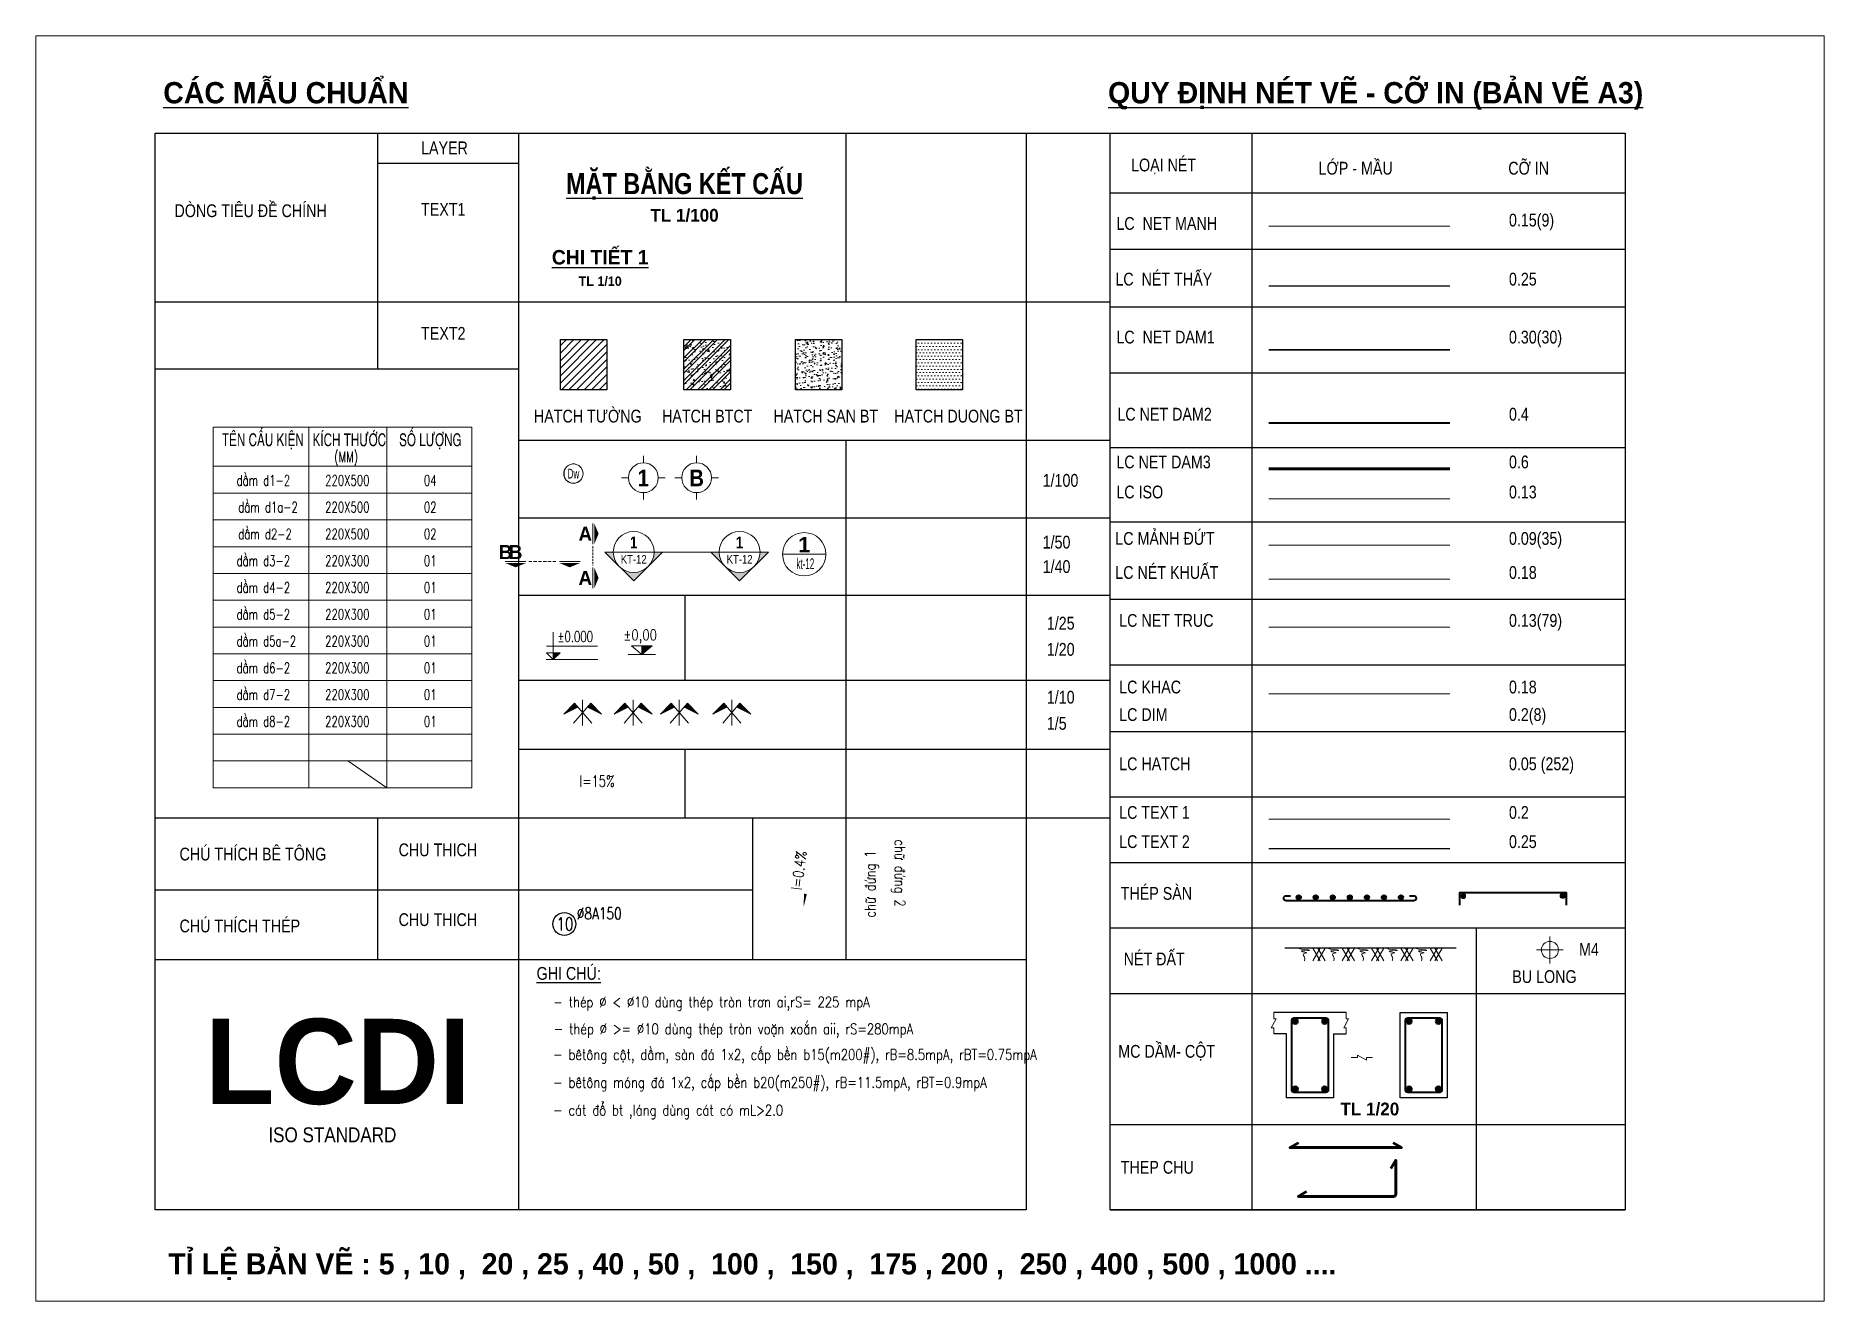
# Model space of a CAD drawing. Header units: inches. Extents: x -614 to 1013, y -2511 to 787.
# Drawn here: x 137.6 to 473.6, y 549 to 786.6 of the extents above; entities that cross this region are included whole.
import ezdxf
from ezdxf.enums import TextEntityAlignment as Align

# ---------------------------------------------------------------- set-up
doc = ezdxf.new("R2010")
doc.units = ezdxf.units.IN
doc.header["$MEASUREMENT"] = 0
doc.set_wipeout_variables(frame=1)
for name, pattern in [('CENTERX2', [4, 2.5, -0.5, 0.5, -0.5]), ('DASHDOT', [1, 0.5, -0.25, 0, -0.25]), ('HIDDEN', [0.375, 0.25, -0.125])]:
    doc.linetypes.add(name, pattern=pattern)
for name, color, linetype, lineweight in [('KICHTHUOC', 8, 'Continuous', 18), ('LC Dim', 8, 'Continuous', 18), ('LC Hatch', 252, 'Continuous', 9), ('LC Hatch @ 1 (1)', 252, 'Continuous', 0), ('LC ISO', 160, 'Continuous', 13), ('LC Khac', 4, 'Continuous', 9), ('LC MANH DUT', 35, 'HIDDEN', 5), ('LC Net dam 1', 30, 'Continuous', 30), ('LC Net dam2', 6, 'Continuous', 40), ('LC Net dam3', 1, 'Continuous', 60), ('LC Net khuat', 4, 'HIDDEN', 13), ('LC Net manh', 239, 'Continuous', 5), ('LC Net thay', 7, 'Continuous', 25), ('LC Net truc', 79, 'DASHDOT', 13), ('LC Text1', 3, 'Continuous', 20), ('LC Text2', 7, 'Continuous', 25), ('Text', 7, 'Continuous', 20), ('v-KICHTHUOC', 8, 'Continuous', 18), ('v-TEXT', 7, 'Continuous', 20)]:
    doc.layers.add(name, color=color, linetype=linetype, lineweight=lineweight)
doc.styles.add('ARIAL', font='arial.ttf', dxfattribs={"width": 0.8})
doc.styles.add('Brief text', font='')
doc.styles.add('General text 2', font='arial.ttf')
doc.styles.add('LC 1', font='')
doc.styles.add('LC 2', font='', dxfattribs={"width": 0.7})
doc.styles.add('LC 3', font='vnsimli.shx', dxfattribs={"width": 0.75})
doc.styles.add('LC3', font='', dxfattribs={"width": 0.8})
doc.styles.add('T1', font='Vnsimli.shx', dxfattribs={"width": 0.7})
doc.styles.add('T2', font='', dxfattribs={"width": 0.8})
doc.styles.add('text', font='hoatbif.shx', dxfattribs={"width": 0.7})
doc.styles.add('text1', font='', dxfattribs={"width": 0.7, "height": 300})
doc.styles.get('Brief text').set_extended_font_data('.VnHelvetInsH', bold=True)
doc.styles.get('LC 1').set_extended_font_data('.VnAvantH', bold=True)
doc.styles.get('LC 2').set_extended_font_data('.VnArial NarrowH')
doc.styles.get('LC3').set_extended_font_data('.VnArialH', bold=True)
doc.styles.get('T2').set_extended_font_data('.VnArialH')
doc.styles.get('text1').set_extended_font_data('.VnHelvetInsH', bold=True)

msp = doc.modelspace()

# ---------------------------------------------------------------- texts
at = {"layer": 'LC Text1', "ltscale": 0.2, "style": 'LC 1', "width": 0.9}
for s, p in [('1', (251.7304833512017, 701.0932801535719, 6.678973176791892e-06)), ('B', (261.7326098821786, 701.0932801535719, 6.678973176791892e-06))]:
    msp.add_text(s, height=3.15657387467918, rotation=359.9999999799897, dxfattribs=at).set_placement(p, align=Align.BOTTOM_CENTER)
at = {"layer": 'LC Text1', "style": 'LC 3', "width": 0.75}
msp.add_text(' I=15%%%', height=2.097275697968025, rotation=359.9999999799897, dxfattribs=at).set_placement((238.6354396163215, 645.6391231671341, 6.678973176791892e-06))
at = {"layer": 'LC Text1', "color": 3, "style": 'LC 3', "width": 0.8}
for s, rotation, p in [('ch÷ ®øng 2', 270.0000000250129, (298.9417755279419, 635.732148691769, -3.779320673340248e-05)), ('ch÷ ®øng 1', 90.00000002501288, (295.3271242067412, 621.0811127924726, 3.779209680442107e-05)), ('- thÐp %%C < %%C10 dïng thÐp trßn tr¬n ai,rS= 225 mpA', 359.9999999799897, (234.8041137439859, 604.2246784882054, 6.678973176791892e-06)), ('- thÐp %%C >= %%C10 dïng thÐp trßn voÆn xo¾n aii, rS=280mpA', 359.9999999799897, (234.8851789449536, 599.1742635758028, 6.678973176791892e-06)), ('- bªt«ng cét, dÇm, sµn ®¸ 1x2, cÊp bÒn b15(m200#), rB=8.5mpA, rBT=0.75mpA', 359.9999999799897, (234.7879531031203, 594.3604773480811, 6.678973176791892e-06)), ('- bªt«ng mãng ®¸ 1x2, cÊp bÒn b20(m250#), rB=11.5mpA, rBT=0.9mpA', 359.9999999799897, (234.7879531031203, 589.1347361227863, 6.678973176791892e-06)), ('- c¸t ®æ bt ,l¸ng dïng c¸t cã mL>2.0', 359.9999999799897, (234.7879531033532, 583.9089948956289, 6.678973176791892e-06))]:
    msp.add_text(s, height=2.000005155122015, rotation=rotation, dxfattribs=at).set_placement(p)
at = {"layer": 'LC Text2', "lineweight": -2}
for s, height, style, p in [('%%uc¸c mÉu chuÈn', 4.000010310244986, 'LC 1', (161.5330177279384, 773.956420635096, 6.678973176791892e-06)), ('%%Uquy ®Þnh nÐt vÏ - cì in (b¶n vÏ A3)', 4.000010310244986, 'LC 1', (339.0260482688163, 773.9564206374243, 6.678973176791892e-06)), ('tl 1/20', 2.400006186146993, 'LC 1', (382.6786582099003, 583.9305921823152, 6.678973176791892e-06)), ('iso standard', 2.800007217170984, 'LC 2', (181.2708480033752, 578.8835694736235, 6.678973176791892e-06)), ('tØ lÖ b¶n vÏ : 5 , 10 ,  20 , 25 , 40 , 50 ,  100 ,  150 ,  175 , 200 ,  250 , 400 , 500 , 1000 ....', 4.000010310244986, 'LC 1', (162.4937649736376, 554.0616822794445, 6.678973176791892e-06))]:
    msp.add_text(s, height=height, rotation=359.9999999799897, dxfattribs=dict(at, style=style)).set_placement(p)
at = {"layer": 'LC Text2', "style": 'T2', "width": 0.8}
for s, p in [('layer', (209.9631182515723, 764.3979457237192, 6.678973176791892e-06)), ('lo¹i nÐt', (343.3559751568091, 761.1807823676982, 6.678973176791892e-06)), ('Líp - mÇu', (378.5845841501568, 760.5812562142864, 6.678973176791892e-06)), ('cì in', (414.2229717710716, 760.5812562156834, 6.678973176791892e-06)), ('dßng tiªu ®Ò chÝnh', (163.6394562378255, 752.5939153006666, 6.678973176791892e-06)), ('text1', (209.9631182518051, 752.8659159999706, 6.678973176791892e-06)), ('LC  Net manh', (340.5907630460997, 750.2079779708192, 6.678973176791892e-06)), ('0.15(9)', (414.3435866617792, 750.8392407840483, 6.678973176791892e-06)), ('LC  nÐt thÊy', (340.4062823764243, 739.7526559734151, 6.678973176791892e-06)), ('0.25 ', (414.3435866610807, 739.7526559776061, 6.678973176791892e-06)), ('text2', (209.9631182518051, 729.57207291549, 6.678973176791892e-06)), ('LC  Net dam1', (340.5907630458669, 728.8684328731515, 6.678973176791892e-06)), ('0.30(30)', (414.3435866610807, 728.8684328768768, 6.678973176791892e-06)), ('HATCH T¦êNG', (231.1716500317407, 714.0326889969774, 6.678973176791892e-06)), ('HATCH BTCT', (255.2360252776843, 714.0326889974431, 6.678973176791892e-06)), ('HATCH SAN BT', (276.1703982038152, 714.0326889955804, 6.679314998525741e-06)), ('HATCH DUONG BT', (298.8628533865985, 714.0326889969774, 6.679685527146318e-06)), ('LC Net dam2', (340.785476826989, 714.3930089038231, 6.678973176791892e-06)), ('0.4', (414.3435866613136, 714.3930089000978, 6.678973176791892e-06)), ('LC Net dam3', (340.5877488299002, 705.4245472981029, 6.678973176791892e-06)), ('0.6', (414.3435866617792, 705.4245472994999, 6.678973176791892e-06)), ('1/100', (326.7417832761266, 701.9709707868651, 6.678973176791892e-06)), ('LC iso', (340.5877488303659, 699.7826260265329, 6.678973176791892e-06)), ('0.13', (414.3435866615464, 699.7826260283955, 6.678973176791892e-06)), ('1/50', (326.7417832761266, 690.3671831076399, 6.678973176791892e-06)), ('LC m¶nh ®øt', (340.390017968296, 691.0635595598624, 6.678973176791892e-06)), ('0.09(35)', (414.3435866613136, 691.0635595598624, 6.678973176791892e-06)), ('1/40', (326.7417832761266, 685.7834972126775, 6.678973176791892e-06)), ('LC nÐt khuÊt', (340.3900179692273, 684.6713912838504, 6.678973176791892e-06)), ('0.18', (414.3435866610807, 684.6713912857131, 6.678973176791892e-06)), ('1/25', (327.5238285473743, 675.1508657319837, 6.678973176791892e-06)), ('LC Net truc', (341.1183529465188, 675.6719143513956, 6.678973176791892e-06)), ('0.13(79)', (414.3435866620121, 675.6719143486016, 6.678973176791892e-06)), ('1/20', (327.5238285473743, 670.2385043443546, 6.678973176791892e-06)), ('LC khac', (341.118352946286, 663.1665119489089, 6.678973176791892e-06)), ('0.18', (414.3435866620121, 663.1665119503059, 6.678973176791892e-06)), ('1/10', (327.5238285476071, 661.2580958523222, 6.678973176791892e-06)), ('1/5', (327.5238285473743, 656.3457344688841, 6.678973176791892e-06)), ('LC dim', (341.1183529467517, 657.9889572395377, 6.678973176791892e-06)), ('0.2(8)', (414.3435866615464, 657.9889572409347, 6.678973176791892e-06)), ('LC Hatch', (341.1183529465188, 648.7504234008857, 6.678973176791892e-06)), ('0.05 (252)', (414.3435866617792, 648.7504234036796, 6.678973176791892e-06)), ('LC text 1', (341.1183529472173, 639.6184176427678, 6.678973176791892e-06)), ('0.2', (414.3435866624777, 639.6184176413708, 6.678973176791892e-06)), ('LC text 2', (341.1183529467517, 634.131638468466, 6.678973176791892e-06)), ('0.25', (414.3435866620121, 634.131638467069, 6.678973176791892e-06)), ('chó thÝch bª t«ng', (164.5914586933059, 631.8003894484036, 6.678973176791892e-06)), ('chu thich', (205.7471073865154, 632.5886407957778, 6.678973176791892e-06)), ('thÐp sµn', (341.4038211085563, 624.4175051890679, 6.678973176791892e-06)), ('chu thich', (205.7471073867482, 619.4861127494269, 6.678973176791892e-06)), ('chó thÝch thÐp', (164.5914586928402, 618.3007682112411, 6.678973176791892e-06)), ('nÐt ®Êt', (341.9614055805569, 612.1159395149343, 6.678973176791892e-06)), ('m4', (427.5097738506001, 613.9077715014473, 6.678973176791892e-06)), ('%%Ughi chó:', (231.6734901917362, 609.3933329747424, 6.678973176791892e-06)), ('bu long', (414.9769216460836, 608.7956745994643, 6.678973176791892e-06)), ('mc dÇm- cét', (340.9494906432656, 594.7560939991281, 6.678973176791892e-06)), ('thep chu', (341.422995809392, 572.9776130181172, 6.678973176791892e-06))]:
    msp.add_text(s, height=2.400006186146417, rotation=359.9999999799897, dxfattribs=at).set_placement(p)
at = {"layer": 'LC Text2', "linetype": 'ByBlock', "style": 'LC 3', "width": 0.75}
msp.add_text('%%C8A150', height=2.222228002127719, rotation=359.9999999799897, dxfattribs=at).set_placement((239.2254718769536, 620.7513020087399, 6.678973176791892e-06))
at = {"layer": 'LC Text2', "ltscale": 100, "style": 'LC 3', "width": 0.75}
msp.add_text('10', height=2.444450802340493, rotation=359.9999999799897, dxfattribs=at).set_placement((236.9999391135489, 619.8643948754661, 6.678973176791892e-06), align=Align.MIDDLE_CENTER)
at = {"layer": 'LC Text2', "lineweight": -2, "style": 'LC 1'}
msp.add_text('LCDI', height=16.00004124097705, rotation=359.9999999799897, dxfattribs=at).set_placement((194.3267214046055, 594.0728442778245, 6.678973176791892e-06), align=Align.MIDDLE)

# ---------------------------------------------------------------- blocks, each defined once
blk = doc.blocks.new('DXicon')
at = {"layer": 'LC Hatch', "ltscale": 50}
for points in [[(-1.154349116972298, 4.387132476264014), (-1.900887965879519, 5.256356237832733), (-4.44734485198569, 2.692980493407958)], [(4.447344852000242, 2.692980493397044), (1.900887965864968, 5.25635623783819), (1.154349116972298, 4.387132476258557)]]:
    blk.add_hatch(color=252, dxfattribs=at).paths.add_polyline_path(points)
at = {"layer": 'LC Net manh', "color": 8, "ltscale": 50}
for p, q in [((-1.900887965864968, 5.25635623783819), (-4.447344851971138, 2.692980493418872)), ((-4.447344851971138, 2.692980493418872), (-1.154349116972298, 4.387132476264014)), ((-2.127212733117631, 0.5662843859008717), (1.900887965879519, 5.25635623783819)), ((2.127212733117631, 0.5662843859008717), (-1.900887965864968, 5.25635623783819)), ((7.275957614183426e-12, 0.04307960732694482), (7.275957614183426e-12, 6.043079607326945)), ((4.44734485198569, 2.692980493418872), (1.15434911698685, 4.387132476264014)), ((1.900887965879519, 5.25635623783819), (4.44734485198569, 2.692980493418872))]:
    blk.add_line(p, q, dxfattribs=at)
blk = doc.blocks.new('thep tron 2')
at = {"layer": 'LC Net dam2'}
for p, q in [((-0.5, 0.5), (0.5, 0.5)), ((0.3535533905960619, 0.853553390592424), (-0.3535533905960619, 0.146446609407576)), ((-0.3535533905960619, 0.853553390592424), (0.3535533905960619, 0.146446609407576)), ((0, 1), (0, 0))]:
    blk.add_line(p, q, dxfattribs=at)
blk.add_circle((0, 0.5), 0.4999999999978781, dxfattribs=at)
blk = doc.blocks.new('theptron1')
at = {"layer": 'LC Net dam3'}
for p, q in [((-0.5, 0), (0.5, 0)), ((-0.3535533905960619, 0.353553390592424), (0.3535533905960619, -0.353553390592424)), ((0.3535533905960619, 0.353553390592424), (-0.3535533905960619, -0.353553390592424)), ((0, 0.5), (0, -0.5))]:
    blk.add_line(p, q, dxfattribs=at)
blk.add_circle((0, 0), 0.4999999999978781, dxfattribs=at)
blk = doc.blocks.new('mat dat')
at = {"layer": 'LC Net manh'}
for p, q in [((2.00000000003638, 1.818989403545856e-12), (3.732050807600899, -2.999999999998181)), ((3.732050807600899, 1.818989403545856e-12), (2.00000000003638, -2.999999999998181)), ((3.14573417804786, 1.818989403545856e-12), (4.877784985619655, -2.999999999998181)), ((4.877784985619655, 1.818989403545856e-12), (3.14573417804786, -2.999999999998181))]:
    blk.add_line(p, q, dxfattribs=at)
blk.add_spline([(3.637978807091713e-11, 1.818989403545856e-12), (-1.212821380155219, -0.1153853967716714), (1.212817757594166, -0.5192312380622752), (-0.7507943602031446, -0.75), (0.5775310579992947, -1.096154158707577), (-0.2310153212529258, -1.326922920643483), (0.05775201904179994, -2.192308317416973), (3.637978807091713e-11, -2.999999999998181)], degree=3, dxfattribs=at)
blk = doc.blocks.new('TTRUC')
at = {"layer": 'LC ISO'}
for p, q in [((0, 6.94551799677526), (0, 10.13175513561828)), ((-6.94551799677526, 0), (-10.13175513561828, 0)), ((6.94551799677526, 0), (10.13175513561828, 0)), ((0, -6.94551799677526), (0, -10.13175513561828))]:
    blk.add_line(p, q, dxfattribs=at)
at = {"layer": 'LC Net manh'}
blk.add_circle((0, 0), 6.94551799677526, dxfattribs=at)
blk = doc.blocks.new('TIEUDE1')
at = {"layer": 'LC Text2', "color": 7, "style": 'LC 1'}
blk.add_attdef('TIªU§Ò', text='', height=5, dxfattribs=at).set_placement((0, 0), align=Align.BOTTOM_CENTER)
blk.add_attdef('TL', text='', height=3, dxfattribs=at).set_placement((0, -2), align=Align.TOP_CENTER)
blk = doc.blocks.new('TIEUDE2')
at = {"layer": 'LC Text2', "color": 7, "style": 'LC 1'}
blk.add_attdef('%%UTIªU§Ò', text='', height=3.5, dxfattribs=at).set_placement((0, 0), align=Align.BOTTOM_CENTER)
blk.add_attdef('TL', text='', height=2.2, dxfattribs=at).set_placement((0, -1.800000000000011), align=Align.TOP_CENTER)
blk = doc.blocks.new('trich CT')
at = {"layer": 'LC ISO'}
blk.add_line((-500, 0), (500, 0), dxfattribs=at)
blk.add_circle((0, 0), 500, dxfattribs=at)
at = {"layer": 'LC Text1', "style": 'text1'}
blk.add_attdef('T', text='', height=350, dxfattribs=at).set_placement((0, 222.6514969697746), align=Align.MIDDLE_CENTER)
at = {"layer": 'LC Text1', "linetype": 'ByBlock', "style": 'text', "width": 0.7}
blk.add_attdef('KT', text='', height=250, dxfattribs=at).set_placement((0, -217.3387177450059), align=Align.MIDDLE_CENTER)
blk = doc.blocks.new('*U28')
at = {"layer": 'LC ISO'}
h = blk.add_hatch(color=256, dxfattribs=at)
h.paths.add_polyline_path([(1.181785820295107e-11, -8.48528137424865), (4.242640687130231, -4.242640687119555, -0.1989123673796904), (6.748738986025116e-12, -6.000000000008191, -0.1989123673796165), (-4.242640687118981, -4.242640687129099)])
h.paths.add_polyline_path([(8.485281374258307, 1.863905820296194e-11), (6.000000000008184, 1.584363898602511e-11, -0.1989123673800045), (4.242640687130798, -4.242640687119555)])
h.paths.add_polyline_path([(-4.242640687118981, -4.242640687129099, -0.1989123673800453), (-6.000000000008184, 2.346161013974892e-12), (-8.485281374257168, -1.58605820296066e-12)])
h = blk.add_hatch(color=256, dxfattribs=at)
h.paths.add_polyline_path([(31.07996639568383, -8.485281374217186), (35.32260708280224, -4.242640687088089, -0.1989123673796904), (31.07996639567875, -5.999999999976724, -0.1989123673796165), (26.83732570855303, -4.242640687097633)])
h.paths.add_polyline_path([(39.56524776993032, 5.010527950580791e-11), (37.0799663956802, 4.730986028887105e-11, -0.1989123673800045), (35.32260708280281, -4.242640687088089)])
h.paths.add_polyline_path([(26.83732570855303, -4.242640687097633, -0.1989123673800453), (25.07996639566383, 3.381238231682093e-11), (22.59468502141485, 2.988016309988545e-11)])
for p, q in [((-6.000000000021826, 0), (6.000000000021834, 0)), ((25.0799663956502, 3.14640059775518e-11), (37.07996639569386, 3.14640059775518e-11))]:
    blk.add_line(p, q, dxfattribs=at)
for points in [[(6.000000000008184, 1.584363898602511e-11), (8.485281374257738, 1.86390582029613e-11), (1.181785820295236e-11, -8.485281374249787), (-8.485281374257738, -4.492582029612991e-13), (-6.000000000008184, 2.346161013974892e-12)], [(37.0799663956802, 4.730986028887105e-11), (39.56524776992975, 5.010527950580726e-11), (31.07996639568383, -8.485281374218323), (22.59468502141422, 3.101696309988472e-11), (25.07996639566383, 3.381238231682093e-11)]]:
    blk.add_lwpolyline(points, dxfattribs=at)
for centre in [(0, 0), (31.07996639567203, 3.14640059775518e-11)]:
    blk.add_circle(centre, 6.000000000008121, dxfattribs=at)
at = {"layer": 'LC MANH DUT', "linetype": 'HIDDEN', "ltscale": 300}
blk.add_line((6.000000000008128, 1.584363898602505e-11), (25.07996639566389, 3.381238231682103e-11), dxfattribs=at)
at = {"layer": 'LC Text1', "style": 'Brief text', "width": 0.8, "flags": 8}
for tag, p in [('VIEW-NUMBER2', (0, 52.00000000001626)), ('VIEW-NUMBER1', (0, 0))]:
    blk.add_attdef(tag, text='', height=3.5, dxfattribs=at).set_placement(p, align=Align.BOTTOM_CENTER)
at = {"layer": 'LC Text1', "style": 'ARIAL', "width": 0.8, "flags": 8}
for tag, p in [('SHEET-NUMBER2', (0, 51.12640220562017)), ('SHEET-NUMBER1', (0, -0.8735977943960904))]:
    blk.add_attdef(tag, text='', height=2.5, dxfattribs=at).set_placement(p, align=Align.TOP_CENTER)
blk = doc.blocks.new('Caodo1')
at = {"layer": 'LC Text1'}
blk.add_hatch(color=4, dxfattribs=at).paths.add_polyline_path([(3.638e-12, 200.210680454169), (3.638e-12, 3.166521039738275e-15), (243.3882687822297, 200.210680454169)])
at = {"layer": 'LC Text1', "color": 4}
for p, q in [((323.6303984126134, 0), (-323.6303984126098, 0)), ((3.638e-12, 0), (3.638e-12, 200.2106804541654))]:
    blk.add_line(p, q, dxfattribs=at)
blk.add_lwpolyline([(-243.3882687822297, 200.210680454169), (243.3882687822297, 200.210680454169), (3.638e-12, 0), (3.638e-12, 0)], close=True, dxfattribs=at)
at = {"layer": 'LC Text1', "color": 4, "style": 'T1', "width": 0.8}
blk.add_attdef('%%P0,00', text='', height=250, dxfattribs=at).set_placement((-39.04586973765618, 459.5053816559738), align=Align.MIDDLE_CENTER)
blk = doc.blocks.new('bu lon')
at = {"layer": 'LC Khac', "color": 9}
for p, q in [((0.785714285713766, 0), (-0.785714285713766, 0)), ((0, -0.7857142857142208), (0, 0.7857142857142208))]:
    blk.add_line(p, q, dxfattribs=at)
at = {"layer": 'LC Khac', "color": 7}
blk.add_circle((0, 0), 0.5, dxfattribs=at)
blk = doc.blocks.new('MM')
at = {"layer": 'LC Khac', "xscale": 2.289702860291335, "yscale": 2.289702860291335, "zscale": 2.289702860291335}
blk.add_blockref('bu lon', (1.818989403545856e-12, 9.094947017729282e-13), dxfattribs=at)
blk = doc.blocks.new('CT')
at = {"layer": 'LC Text1', "lineweight": 15}
blk.add_hatch(color=4, dxfattribs=at).paths.add_polyline_path([(3.250706634060649, 1.596954857551424), (1.638695725137126, 1.596954857551395), (1.638695725137126, -5.456968210637569e-12)])
at = {"layer": 'LC Text1', "color": 4, "lineweight": 15, "ltscale": 50}
for p, q in [((12.09109892264804, 0), (0, 0)), ((0.04599082827914458, 3.140833880472456), (11.99931321454046, 3.140833880472456))]:
    blk.add_line(p, q, dxfattribs=at)
for points in [[(1.63869572513714, 6.427505574464249), (1.63869572513714, -5.456968210637569e-12)], [(1.63869572513714, -5.456968210637569e-12), (0.02668481649742205, 1.596954857551395), (1.63869572513714, 1.596954857551395)], [(1.63869572513714, -5.456968210637569e-12), (3.25070663406062, 1.596954857551395), (1.63869572513714, 1.596954857551395)]]:
    blk.add_lwpolyline(points, dxfattribs=at)
at = {"layer": 'LC Text1', "color": 4, "style": 'LC 3', "width": 0.75}
blk.add_attdef('CT', (1.905322591842776, 3.502511696681694), '', height=2.2, dxfattribs=at)
blk = doc.blocks.new('*U29')
at = {"layer": 'Defpoints'}
blk.add_lwpolyline([(0, 2.974999999999991), (-1.748661125570106, 2.406825558265463), (-2.829393135978075, 0.919325558265463), (-2.829393135978075, -0.9193255582654801), (-1.748661125570106, -2.40682555826548), (0, -2.975000000000008), (1.748661125570106, -2.40682555826548), (2.829393135978075, -0.9193255582654801), (2.829393135978075, 0.919325558265463), (1.748661125570106, 2.406825558265463)], close=True, dxfattribs=at)
at = {"layer": 'LC Text1', "style": 'General text 2', "width": 0.6, "flags": 8}
blk.add_attdef('SYMBOL', text='', height=3, dxfattribs=at).set_placement((0, 0), align=Align.MIDDLE_CENTER)
blk.add_wipeout([(0, 2.974999999999966), (-1.748661125570095, 2.4068255582654245), (-2.82939313597808, 0.9193255582654416), (-2.82939313597808, -0.9193255582655269), (-1.748661125570095, -2.406825558265524), (0, -2.9750000000000085), (1.7486611255700808, -2.406825558265524), (2.8293931359780657, -0.9193255582655269), (2.8293931359780657, 0.9193255582654416), (1.7486611255700808, 2.4068255582654245)]).dxf.layer = 'LC Net manh'
at = {"layer": 'LC ISO'}
blk.add_circle((0, -8.526512829121203e-15), 2.975, dxfattribs=at)
blk = doc.blocks.new('matcatdoc')
at = {"layer": 'LC Khac', "color": 1, "ltscale": 2}
for p, q in [((-8.003553375601768e-10, 485.4649627282051), (0, 0)), ((-8.003553375601768e-10, -550.1230915877386), (0, -1035.588054315944))]:
    blk.add_line(p, q, dxfattribs=at)
for points in [[(134.0098340642726, 242.7324813697051, 0, 471.4285714293351, 0), (36.58486540849844, 242.7324813697051, 275.0000000004455, 275.0000000004455, 0)], [(134.0098340642726, -792.8555729462387, 0, 471.4285714293351, 0), (36.58486540849844, -792.8555729462387, 275.0000000004455, 275.0000000004455, 0)]]:
    blk.add_lwpolyline(points, format="xyseb", dxfattribs=at)
at = {"layer": 'LC MANH DUT', "ltscale": 200}
blk.add_line((8.03255570153744e-11, -48.72241329890437), (8.03255570153744e-11, -506.2496691147144), dxfattribs=at)
at = {"ltscale": 2, "style": 'LC 1'}
for p in [(-178.5478302832853, 242.7324813641026), (-178.5478302832853, -792.8555729518412)]:
    blk.add_attdef('LC', text='', height=330, dxfattribs=at).set_placement(p, align=Align.MIDDLE_CENTER)
blk = doc.blocks.new('*U27')
at = {"layer": 'LC Khac', "color": 1, "ltscale": 2}
for p, q in [((0, 0), (-485.4649627282051, -8.003553375601768e-10)), ((1270.681283049344, 0), (785.2163203211385, -8.003553375601768e-10))]:
    blk.add_line(p, q, dxfattribs=at)
for points in [[(-242.7324813585001, -134.0098340650729, 0, 471.4285714293351, 0), (-242.7324813585001, -36.5848654092988, 275.0000000004455, 275.0000000004455, 0)], [(1027.948801690844, -134.0098340650729, 0, 471.4285714293351, 0), (1027.948801690844, -36.5848654092988, 275.0000000004455, 275.0000000004455, 0)]]:
    blk.add_lwpolyline(points, format="xyseb", dxfattribs=at)
at = {"layer": 'LC MANH DUT', "ltscale": 300}
blk.add_line((66.27083405029884, 1.092565268946438e-10), (732.466181059639, 1.092565268946438e-10), dxfattribs=at)
at = {"ltscale": 2, "style": 'LC 1'}
for p in [(-242.7324813641026, 222.2060010813148), (1027.948801685241, 222.2060010813148)]:
    blk.add_attdef('LC', text='', height=330, dxfattribs=at).set_placement(p, align=Align.MIDDLE_CENTER)
blk = doc.blocks.new('DODOC1')
at = {"layer": 'KICHTHUOC'}
blk.add_lwpolyline([(-630.189949551801, 0, 0, 0, 0), (762.4428831040859, 0, 0, 66.66666666666666, 0), (442.6614563196636, 0, 66.66666666666666, 66.66666666666666, 0)], format="xyseb", dxfattribs=at)
at = {"layer": 'Text', "style": 'T1', "width": 0.8}
blk.add_attdef('DOC', text='', height=250, dxfattribs=at).set_placement((-78.78684461381272, 225.9660557561328), align=Align.MIDDLE_CENTER)

# ---------------------------------------------------------------- hatches: boundary and pattern name
at = {"layer": 'LC Hatch', "ltscale": 3}
h = msp.add_hatch(dxfattribs=at)
h.set_pattern_fill('AR-CONC', color=256, scale=0.2812987771566269, angle=-8.380537835653432e-09)
h.set_pattern_definition([(49.99999999161946, (594.1921861126748, 75.44057605717262), (2.01764412266149, -0.1765209886408326), [0.2109740828674702, -2.320714911542171]), (354.9999999916195, (594.1921861126748, 75.44057605717262), (-0.3903058044323915, 2.115907274023562), [0.168779266293976, -1.856571929233737]), (100.4513999916194, (594.3603231170409, 75.42586598707294), (1.627339816781576, 1.939385000813683), [0.1793003750273105, -1.972304187186146]), (46.18419999161949, (594.1921861122091, 76.00317361228099), (3.002136019029398, -0.4656029637083461), [0.3164611243012052, -3.481072367313256]), (96.63559999161932, (594.4423640886516, 75.9643732078739), (2.629194761648349, 2.740181658522543), [0.2689505709799274, -2.958455808197258]), (351.1841999916194, (594.1921861122091, 76.00317361228099), (2.629192622610037, 2.740183712073613), [0.2531688994409641, -2.784857893850605]), (20.99999999161947, (594.4734848897633, 75.8625242204771), (1.679092238205245, -1.132562016288772), [0.2109740828674704, -2.320714911542173]), (325.9999999916194, (594.4734848897633, 75.8625242204771), (0.6844430536283603, 2.039838209167414), [0.168779266293976, -1.856571929233736]), (71.45139999161947, (594.6134091829144, 75.76814396468853), (2.363535979725704, 0.9072743428565807), [0.1793003750273107, -1.972304187186147]), (37.49999999161946, (594.1921861126748, 75.44057605717262), (0.03420552444852293, 0.9364263400520448), [0, -1.834068027061205, 0, -1.884701806949398, 0, -1.863604398662651]), (7.499999991619439, (594.1921861126748, 75.44057605717262), (0.7400113920586397, 1.109475322379357), [0, -1.074561328738309, 0, -1.791873210487708, 0, -0.7102794123204801]), (327.4999999916193, (593.5648898390782, 75.44057605717262), (1.501635985131422, -0.06344657859769717), [0, -0.7032469428915673, 0, -2.194130461821689, 0, -2.911442343571088]), (317.4999999916194, (593.2835910619897, 75.44057605577564), (1.640495562947896, 0.2815940909337151), [0, -0.9142210257590336, 0, -1.457127665671321, 0, -2.067546012101195])])
h.paths.add_polyline_path([(289.0088133452655, 729.6130968362459), (280.2891883863331, 729.6130968385742), (280.2891883856346, 720.1944739140936), (289.008813344567, 720.1944739164219)])
h = msp.add_hatch(dxfattribs=at)
h.set_pattern_fill('DOTS', color=256, scale=9.845457200481945, angle=-8.380537835653432e-09)
h.set_pattern_definition([(359.9999999916194, (595.6959928720453, 75.44057605717262), (0.3076705376050655, 0.6153410749851187), [0, -0.6153410750301217])])
h.paths.add_polyline_path([(311.701268527816, 729.6130968348489), (302.9816435693492, 729.6130968348489), (302.9816435691164, 720.1944739164219), (311.7012685280488, 720.1944739140936)])
at = {"layer": 'LC Hatch @ 1 (1)', "ltscale": 2}
h = msp.add_hatch(dxfattribs=at)
h.set_pattern_fill('ANSI31', color=256, scale=8.000137222334471, angle=6.359784442734343e-10)
h.set_pattern_definition([(45.00000000063596, (595.6959928720453, 75.44057605717262), (-0.7071189100498008, 0.7071189100341024), [])])
h.paths.add_polyline_path([(244.8485139230461, 720.1944739164219), (244.8485139228133, 729.6130968362459), (236.1288889634152, 729.6130968362459), (236.1288889629495, 720.1944739164219)])
h = msp.add_hatch(dxfattribs=at)
h.set_pattern_fill('BTCT', color=256, scale=0.4000010310244029, angle=6.359784442734343e-10)
h.set_pattern_definition([(50.00000000063597, (240.1028778861937, 1218.134598814174), (2.869048125533314, -0.2510091868883587), [0.3000007732683013, -3.300008505951314]), (355.0000000006359, (240.1028778861937, 1218.134598814174), (-0.5550067650455062, 3.008776290078336), [0.2400006186146418, -2.640006804761061]), (100.4514000006356, (240.3419652231232, 1218.113681401349), (2.314043491398375, 2.757765276559418), [0.2549614171769123, -2.80457567694626]), (46.18420000063597, (240.1028778859609, 1218.934600876401), (4.268975198025576, -0.6620777638101153), [0.4500011599024512, -4.95001275892696]), (96.63560000063559, (240.4586257833716, 1218.87942750914), (3.738660458752141, 3.896481527036223), [0.3824421377653974, -4.206862843417638]), (351.1842000006359, (240.1028778859609, 1218.934600876401), (3.738657417083996, 3.89648444714328), [0.3600009279219619, -3.960010207141587]), (21.00000000063594, (240.5028789177732, 1218.734600363056), (2.387634362749093, -1.610479713733862), [0.300000773268301, -3.30000850595131]), (326.000000000636, (240.5028789177732, 1218.734600363056), (0.9732638362945785, 2.900607656672133), [0.2400006186146408, -2.640006804761049]), (71.45140000063597, (240.7018483627317, 1218.600393591206), (3.360899177211981, 1.290125312245241), [0.254961417176911, -2.804575676946252]), (37.50000000063596, (240.1028778861937, 1218.134598814174), (0.04863954662545794, 1.331578847542653), [0, -2.608006722279103, 0, -2.680006907863495, 0, -2.650006830536664]), (7.500000000635972, (240.1028778861937, 1218.134598814174), (1.05228086206221, 1.577650914022116), [0, -1.528003938513215, 0, -2.548006567625437, 0, -1.010002603336614]), (327.5000000006358, (239.2108755874642, 1218.134598811846), (2.135295248530222, -0.09021971946004911), [0, -1.000002577561008, 0, -3.120008041990344, 0, -4.140010671102576]), (317.5000000006359, (238.8108745565833, 1218.134598814174), (2.33275069015682, 0.4004209614619594), [0, -1.300003350829297, 0, -2.072005340706387, 0, -2.940007578029336]), (45.00000000063596, (240.1028778861937, 1218.134598814174), (-1.060662905707895, 1.060662905684347), []), (45.00000000063596, (240.8099864897513, 1218.134598814174), (-1.060662905707895, 1.060662905684347), [])])
h.paths.add_polyline_path([(268.0744404196003, 729.6130968385742), (259.3548154602022, 729.6130968385742), (259.3548154597365, 720.1944739140936), (268.0744404189018, 720.1944739178189)])

# ---------------------------------------------------------------- linework, layer by layer
at = {"layer": 'LC ISO', "ltscale": 0.5}
msp.add_line((369.2184562286557, 699.7204456755326, -3.128411956481986e-06), (403.2351989335575, 699.7204456773952, -3.128967390598972e-06), dxfattribs=at)
at = {"layer": 'LC Khac', "ltscale": 0.5}
msp.add_line((369.2184562286557, 663.1043316007026, -3.128411955593833e-06), (403.235198932859, 663.1043316034966, -3.128967390598972e-06), dxfattribs=at)
at = {"layer": 'LC MANH DUT', "ltscale": 300}
msp.add_line((369.2184562279572, 691.0013792116561, -3.128411955593833e-06), (403.235198932859, 691.0013792139844, -3.128967390598972e-06), dxfattribs=at)
at = {"layer": 'LC Net dam 1'}
msp.add_line((369.2184562277243, 727.6765911190205, -3.128411956481986e-06), (403.235198932859, 727.6765911162265, -3.128967391487125e-06), dxfattribs=at)
at = {"layer": 'LC Net dam2', "ltscale": 5}
msp.add_line((403.235198932859, 713.9146339327463, -3.128967391487125e-06), (369.2184562274915, 713.9146339308836, -3.128411956481986e-06), dxfattribs=at)
at = {"layer": 'LC Net dam2', "elevation": -4.349150472328332e-10}
msp.add_lwpolyline([(395.6481821687621, 625.1832149827287), (396.4481839962964, 625.1832149794691, -0.4142135623731573), (396.9028002281402, 624.7285992198058), (396.9028002539844, 624.6778138351992, -0.4142135623730941), (396.4481844915272, 624.2231976000958), (384.4702870721658, 624.2234537915692), (372.4923896509417, 624.2231976000958, -0.4142135623730941), (372.0377738896486, 624.6778138333366), (372.0377739159585, 624.7285992221341, -0.4142135623731573), (372.492390148268, 625.1832149808661), (373.2923919746381, 625.1832149831944)], format="xyb", dxfattribs=at)
msp.add_lwpolyline([(405.1069537845169, 623.3916653313108), (405.1069537849826, 625.7916715175279), (425.1070053355497, 625.7916715198562), (425.1070053346184, 623.3916653341048)], dxfattribs=at)
for points in [[(373.5601565366806, 588.6377080401771), (373.5601565364477, 601.837742067165, -0.414213562373095), (373.9601575663974, 602.2377430961833), (379.9601730326385, 602.2377430961833, -0.414213562373095), (380.360174064218, 601.837742067165), (380.3601740646836, 588.6377080415741, -0.414213562373095), (379.9601730331042, 588.2377070111588), (373.9601575673287, 588.2377070130215, -0.414213562373095)], [(394.9379225083821, 588.6377080415741), (394.9379225083821, 601.837742065768, -0.414213562373095), (395.3379235390303, 602.2377430980459), (401.3379390041073, 602.2377430980459, -0.414213562373095), (401.7379400354539, 601.837742065768), (401.7379400354539, 588.6377080439024, -0.414213562373095), (401.3379390050386, 588.2377070130215), (395.3379235394959, 588.2377070130215, -0.414213562373095)]]:
    msp.add_lwpolyline(points, format="xyb", close=True, dxfattribs=at)
at = {"layer": 'LC Net dam3', "ltscale": 0.5}
msp.add_line((369.2184562284228, 705.3623669475683, -3.128411956481986e-06), (403.2351989330919, 705.3623669503622, -3.128967390598972e-06), dxfattribs=at)
at = {"layer": 'LC Net dam3', "ltscale": 5, "elevation": -4.349150472328332e-10}
msp.add_lwpolyline([(374.7933222138518, 578.7926835988083), (373.2344724670247, 577.8926812780455), (394.1547094235857, 577.8926812803738), (392.5958596786213, 578.7926835988083)], dxfattribs=at)
at = {"layer": 'LC Net dam3', "elevation": -4.349150472328332e-10}
msp.add_lwpolyline([(392.1692385328197, 573.9520338454649), (393.0692408519526, 575.5108835899637), (393.0692408524183, 569.1233363391266, -0.414213562373095), (392.669239820606, 568.7233353087113), (374.7689497467791, 568.723335304986), (376.3277994926748, 569.623337629474)], format="xyb", dxfattribs=at)
at = {"layer": 'LC Net khuat', "ltscale": 300}
msp.add_line((369.2184562286557, 684.6092109337815, -3.128411955593833e-06), (403.2351989326262, 684.6092109319188, -3.128967390598972e-06), dxfattribs=at)
at = {"layer": 'LC Net manh'}
msp.add_line((369.2184562274915, 750.8825875355296, -3.128411957370139e-06), (403.2351989319277, 750.8825875345983, -3.128967391487125e-06), dxfattribs=at)
at = {"layer": 'LC Net manh', "elevation": -4.349150472328332e-10}
for points in [[(370.1601477723298, 599.2377353666716), (370.1601477730283, 600.3833335616991), (369.6996870175199, 600.3833335598365), (370.6206085278382, 602.0921474823162), (370.1601477727954, 602.0921474804536), (370.1601477723298, 603.2377456745498)], [(383.7601828271718, 599.2377353629463), (383.7601828274046, 600.3833335593708), (383.2997220709649, 600.3833335598365), (384.2206435831458, 602.092147479988), (383.7601828274046, 602.0921474827819), (383.7601828281031, 603.2377456745498)], [(384.7235494334445, 594.7916123412915), (385.8691476282393, 594.7916123375662), (385.8691476294034, 595.2520730954029), (387.5779615500205, 594.3311515843861), (387.577961549322, 594.7916123412915), (388.7235597438839, 594.7916123417572)]]:
    msp.add_lwpolyline(points, dxfattribs=at)
at = {"layer": 'LC Net thay'}
for p, q in [((201.7629667494175, 768.3669461107247, -3.125677697905568e-06), (201.7629667503488, 724.1368651816056, -3.125677697017415e-06)), ((228.2710350760453, 768.366946111656, -3.126110528694645e-06), (228.2710350783736, 566.2303315226354, -3.126110525142033e-06)), ((289.7929043554896, 768.3669461107247, -3.127115075224603e-06), (289.7929043557224, 736.6656622362689, -3.127115074336449e-06)), ((323.6445183825408, 768.366946111656, -3.127667813796721e-06), (339.4143543114615, 768.3669461135187, -3.127925308051633e-06)), ((366.0501266002384, 768.366946117244, -3.128360224224351e-06), (366.0501266030324, 566.2303315282234, -3.128360220671738e-06)), ((228.271035076511, 762.6841582639508, -3.126110528694645e-06), (201.7629667498832, 762.6841582634852, -3.125677697905568e-06)), ((339.4143543123928, 757.1564024102308, -3.12792530716348e-06), (436.1896566927162, 757.1564024139561, -3.129505481749027e-06)), ((339.4143543114615, 746.570660968534, -3.12792530716348e-06), (436.1896566920177, 746.5706609722592, -3.129505480860874e-06)), ((369.2184562274915, 739.6904756219492, -3.128411956481986e-06), (403.235198932859, 739.6904756196209, -3.128967391487125e-06)), ((160.01531653029, 736.6656622358032, -3.124996029690517e-06), (289.7929043557224, 736.6656622362689, -3.127115074336449e-06)), ((160.0153165321526, 736.6656622358032, -3.124996029690517e-06), (339.4143543123928, 736.6656622348719, -3.12792530716348e-06)), ((339.4143543126256, 735.7255656544485, -3.12792530716348e-06), (436.1896566920177, 735.7255656549141, -3.129505480860874e-06)), ((160.0153165312213, 724.1368651830026, -3.124996029690517e-06), (228.2710350767438, 724.1368651830026, -3.126110527806492e-06)), ((339.4143543123928, 723.3646645594754, -3.12792530716348e-06), (436.1896566927162, 723.3646645576127, -3.129505480860874e-06)), ((228.2710350767438, 710.6864205223874, -3.126110527806492e-06), (339.4143543116943, 710.68642052425, -3.127925306275326e-06)), ((289.792904356188, 710.6864205209904, -3.127115073448296e-06), (289.7929043571194, 613.1963719029345, -3.127115072560143e-06)), ((339.4143543116943, 709.3698324186162, -3.127925306275326e-06), (436.1896566920177, 709.3698324186162, -3.129505480860874e-06)), ((228.2710350769767, 696.1472009105973, -3.126110527806492e-06), (339.4143543126256, 696.147200909666, -3.127925306275326e-06)), ((339.4143543123928, 695.3750002805509, -3.127925306275326e-06), (436.1896566927162, 695.3750002814822, -3.129505479972721e-06)), ((228.2710350772095, 681.6079812918224, -3.126110526918339e-06), (339.4143543123928, 681.6079812927537, -3.127925306275326e-06)), ((259.5312973499958, 681.6079812955477, -3.126620953873486e-06), (259.5312973492973, 665.6759842925139, -3.126620952985333e-06)), ((339.4143543130913, 680.8357806650356, -3.127925306275326e-06), (436.1896566927162, 680.8357806673639, -3.129505479972721e-06)), ((228.2710350774423, 665.6759842887886, -3.126110526918339e-06), (339.4143543126256, 665.6759842892543, -3.127925306275326e-06)), ((339.4143543123928, 668.534214986711, -3.127925306275326e-06), (436.1896566924834, 668.534214989505, -3.129505479972721e-06)), ((339.4143543130913, 656.0288125967973, -3.127925305387174e-06), (436.1896566936475, 656.0288125977286, -3.129505479972721e-06)), ((228.2710350776752, 652.7158796579943, -3.126110526918339e-06), (289.7929043568865, 652.7158796579943, -3.127115072560143e-06)), ((228.2710350776752, 652.7158796579943, -3.126110526918339e-06), (339.4143543130913, 652.7158796579943, -3.127925305387174e-06)), ((259.5312973499958, 652.7158796579943, -3.126620952985333e-06), (259.5312973504615, 639.8274050701775, -3.126620952985333e-06)), ((339.4143543130913, 643.7272469170757, -3.127925305387174e-06), (436.1896566936475, 643.727246920801, -3.129505479084567e-06)), ((160.0153165321526, 639.8274050669179, -3.124996027914211e-06), (339.4143543126256, 639.8274050720402, -3.127925305387174e-06)), ((201.762966751513, 639.8274050701775, -3.125677695241108e-06), (201.762966751513, 613.1963719029345, -3.125677695241108e-06)), ((272.2793302097552, 613.1963719001405, -3.12682910589094e-06), (272.2793302090568, 639.8274050706432, -3.12682910589094e-06)), ((369.2184562293542, 634.0694581132748, -3.12841195470568e-06), (403.2351989337903, 634.0694581132748, -3.128967389710819e-06)), ((339.4143543133241, 631.4256812420108, -3.127925305387174e-06), (436.1896566936475, 631.4256812424765, -3.129505479084567e-06)), ((160.0153165321526, 626.2988999483541, -3.124996027914211e-06), (272.2793302097552, 626.2988999497511, -3.12682910589094e-06)), ((339.4143543133241, 619.1241155674115, -3.127925305387174e-06), (436.1896566936475, 619.1241155692742, -3.129505479084567e-06)), ((408.1547927343481, 619.1241155706712, -3.129047717836037e-06), (408.1547927343481, 566.2303315244981, -3.129047716947883e-06)), ((404.429411621225, 615.3398784038045, -3.128986889113644e-06), (372.2693810443589, 615.3398784038045, -3.128461771216929e-06)), ((160.0153165321526, 613.1963718978122, -3.124996027914211e-06), (323.6445183841706, 613.1963719034002, -3.127667810244109e-06)), ((160.0153165321526, 613.1963718978122, -3.124996027914211e-06), (323.6445183841706, 613.1963719034002, -3.127667810244109e-06)), ((339.4143543140226, 606.822549891881, -3.12792530449902e-06), (436.1896566936475, 606.8225498923466, -3.129505479084567e-06)), ((383.7601828281031, 603.2377456745498, -3.128649395350188e-06), (370.1601477723298, 603.2377456745498, -3.128427330413341e-06)), ((372.5601539590125, 599.2377353629463, -3.128466518395617e-06), (370.1601477723298, 599.2377353666716, -3.128427330413341e-06)), ((381.3601766409547, 599.237735362015, -3.128610207367912e-06), (383.7601828271718, 599.2377353629463, -3.128649395350188e-06)), ((339.4143543133241, 582.2194185403541, -3.12792530449902e-06), (436.189656694346, 582.2194185422168, -3.129505478196414e-06)), ((339.4143543142554, 566.2303315263607, -3.12792530449902e-06), (436.1896566938804, 566.2303315249637, -3.129505478196414e-06))]:
    msp.add_line(p, q, dxfattribs=at)
at = {"layer": 'LC Net thay', "elevation": -4.349150472328332e-10}
for points in [[(160.0153165305228, 768.3669461079307), (323.6445183825408, 768.366946111656), (323.6445183844035, 566.2303315268264), (160.0153165330839, 566.2303315212384)], [(339.4143543114615, 768.3669461135187), (436.1896566917849, 768.36694611445), (436.1896566938804, 566.2303315249637), (339.4143543142554, 566.2303315263607)], [(393.9379199307141, 603.2377456745498), (402.7379426133548, 603.2377456754812), (402.7379426128891, 587.2377044369832), (393.9379199307141, 587.2377044369832)]]:
    msp.add_lwpolyline(points, close=True, dxfattribs=at)
msp.add_lwpolyline([(381.3601766409547, 599.237735362015), (381.3601766421189, 587.2377044369832), (372.5601539592453, 587.2377044355862), (372.5601539590125, 599.2377353629463)], dxfattribs=at)
at = {"layer": 'LC Net truc', "linetype": 'CENTERX2', "ltscale": 200}
msp.add_line((369.2184562279572, 675.60973399667, -3.128411955593833e-06), (403.235198932859, 675.6097339962043, -3.128967390598972e-06), dxfattribs=at)
at = {"layer": 'LC Text1'}
msp.add_line((369.2184562284228, 639.5562372931645, -3.12841195470568e-06), (403.2351989337903, 639.5562372913018, -3.128967389710819e-06), dxfattribs=at)
at = {"layer": 'LC Text2', "ltscale": 2, "elevation": -4.349150472328332e-10}
for points in [[(236.1288889634152, 729.6130968418338), (244.8485139228133, 729.6130968418338), (244.8485139230461, 720.1944739206128), (236.1288889629495, 720.1944739196815)], [(259.3548154602022, 729.6130968418338), (268.0744404196003, 729.6130968427651), (268.0744404189018, 720.1944739206128), (259.3548154597365, 720.1944739196815)], [(280.2891883863331, 729.6130968418338), (289.0088133452655, 729.6130968418338), (289.008813344567, 720.1944739206128), (280.2891883856346, 720.1944739168875)], [(302.9816435693492, 729.6130968399711), (311.701268527816, 729.6130968399711), (311.7012685280488, 720.1944739182845), (302.9816435691164, 720.1944739196815)]]:
    msp.add_lwpolyline(points, close=True, dxfattribs=at)
at = {"layer": 'LC Text2', "ltscale": 100}
msp.add_circle((236.8791612853956, 619.8643948731378, 6.678973176791892e-06), 2.140260203179393, dxfattribs=at)

# ---------------------------------------------------------------- block references
at = {"layer": 'LC Dim'}
for p, xscale, yscale, zscale, rotation in [((374.2001581859504, 601.5977414471463, -3.122383242826509e-06), 0.8000020620485555, 0.8000020620485555, 0.8000020620485555, 359.9999999976748), ((379.7201724133183, 601.5977414490089, -3.12238324295485e-06), -0.8000020620485555, 0.800002062048554, 0.800002062048554, 359.9999999976748), ((395.5779241578848, 601.5977414490089, -3.122383242706911e-06), 0.8000020620485555, 0.8000020620485555, 0.8000020620485555, 359.9999999976748), ((401.0979383866497, 601.5977414471463, -3.122383242835232e-06), -0.8000020620485555, 0.800002062048554, 0.800002062048554, 359.9999999976748), ((374.2001581854847, 588.8777086615928, -3.122383243049588e-06), -0.8000020620485544, 0.800002062048554, 0.800002062048554, 180.0000000006359), ((379.7201724147153, 588.8777086639211, -3.122383242289745e-06), 0.8000020620485544, 0.8000020620485544, 0.8000020620485544, 180.0000000006358), ((395.5779241583505, 588.8777086639211, -3.122383242929978e-06), -0.8000020620485544, 0.800002062048554, 0.800002062048554, 180.0000000006359), ((401.0979383868826, 588.8777086634555, -3.1223832430583e-06), 0.8000020620485544, 0.8000020620485544, 0.8000020620485544, 180.0000000006358)]:
    msp.add_blockref('theptron1', p, dxfattribs=dict(at, xscale=xscale, yscale=yscale, zscale=zscale, rotation=rotation))
at = {"layer": 'LC Hatch', "xscale": 0.8000020620485555, "yscale": 0.8000020620485555, "zscale": 0.8000020620485555, "rotation": 359.9999999976748}
for p in [(240.3194417061013, 657.1042276078269, -3.122383242533009e-06), (249.7961919665531, 657.1042276096896, -3.122383242906538e-06), (258.4797382933748, 657.1042276096896, -3.122383242995711e-06), (268.3499252211031, 657.1042276092239, -3.122383242350188e-06)]:
    msp.add_blockref('DXicon', p, dxfattribs=at)
at = {"layer": 'LC ISO', "xscale": 0.403138717519849, "yscale": 0.403138717519849, "zscale": 0.403138717519849, "rotation": 359.9999999976748}
for p in [(251.7304833512017, 703.6612888027348, -3.122383242948112e-06), (261.7326098831099, 703.6612888008722, -3.122383242615811e-06)]:
    msp.add_blockref('TTRUC', p, dxfattribs=at)
at = {"layer": 'LC ISO'}
ref = msp.add_blockref('*U28', (249.9122364394561, 689.715120311118, -3.12238324284724e-06), dxfattribs=dict(at, xscale=0.6400016496390442, yscale=0.6400016496390442, zscale=0.6400016496390442, rotation=359.9999999976748))
ref.add_attrib('VIEW-NUMBER1', '1', dxfattribs={"layer": 'LC Text1', "height": 2.240005773736656, "rotation": 359.9999999799897, "style": 'Brief text', "width": 0.7999999999999999}).set_placement((249.9122364394561, 689.715120311118, 6.678973176791892e-06), align=Align.BOTTOM_CENTER)
ref.add_attrib('SHEET-NUMBER1', 'KT-12', dxfattribs={"layer": 'LC Text1', "height": 1.600004124097611, "rotation": 359.9999999799897, "style": 'ARIAL', "width": 0.8}).set_placement((249.9122364389905, 689.1560162820288, 6.678973176791892e-06), align=Align.TOP_CENTER)
ref.add_attrib('VIEW-NUMBER2', '1', dxfattribs={"layer": 'LC Text1', "height": 2.240005773736656, "rotation": 359.9999999799897, "style": 'Brief text', "width": 0.7999999999999999}).set_placement((269.8034662026175, 689.7151203115836, 6.678973176791892e-06), align=Align.BOTTOM_CENTER)
ref.add_attrib('SHEET-NUMBER2', 'KT-12', dxfattribs={"layer": 'LC Text1', "height": 1.600004124097611, "rotation": 359.9999999799897, "style": 'ARIAL', "width": 0.8}).set_placement((269.8034662023847, 689.1560162848227, 6.678973176791892e-06), align=Align.TOP_CENTER)
ref = msp.add_blockref('trich CT', (281.9570713789863, 689.2892305992909, -3.122383242711224e-06), dxfattribs=dict(at, xscale=0.008146306711836747, yscale=0.008146306711836747, zscale=0.008146306711836747))
ref.add_attrib('T', '1', dxfattribs={"layer": 'LC Text2', "height": 2.85120734914286, "rotation": 359.9999999799897, "style": 'text1'}).set_placement((281.9570713789863, 691.1030179855779, 6.678973176791892e-06), align=Align.MIDDLE_CENTER)
ref.add_attrib('KT', ' kt-12', dxfattribs={"layer": 'LC Text2', "linetype": 'ByBlock', "height": 2.036576677959185, "rotation": 359.9999999799897, "style": 'text', "width": 0.55}).set_placement((281.9570713789863, 687.5187227458127, 6.678973176791892e-06), align=Align.MIDDLE_CENTER)
at = {"layer": 'LC Khac', "xscale": 0.8000020620485555, "yscale": 0.8000020620485555, "zscale": 0.8000020620485555, "rotation": 359.9999999976748}
for p in [(375.9142252594893, 615.3398784005449, -3.122383242306708e-06), (381.4164674302292, 615.3398784047358, -3.122383243084178e-06), (386.9187096007363, 615.3398784024075, -3.122383242973494e-06), (392.4209517712434, 615.3398784038045, -3.122383242862814e-06), (397.9231939426818, 615.3398784042702, -3.122383242752117e-06)]:
    msp.add_blockref('mat dat', p, dxfattribs=at)
at = {"layer": 'LC MANH DUT', "xscale": 1.397564855985381, "yscale": 1.397564855985381, "zscale": 1.397564855985381, "rotation": 359.9999999976748}
msp.add_blockref('MM', (422.045420991416, 614.9916843788133, -3.12246747275715e-06), dxfattribs=at)
at = {"layer": 'LC Net dam2'}
for p, xscale, yscale, zscale, rotation in [((374.8521326912296, 624.463264770563, -3.122383243097426e-06), 0.8000020620485555, 0.8000020620485555, 0.8000020620485555, 359.9999999976748), ((378.0521409396742, 624.463264770563, -3.122383242528226e-06), 0.8000020620485555, 0.8000020620485555, 0.8000020620485555, 359.9999999976748), ((381.2521491876532, 624.4632647700973, -3.12238324284719e-06), 0.8000020620485555, 0.8000020620485555, 0.8000020620485555, 359.9999999976748), ((384.4521574360979, 624.4632647700973, -3.122383242277991e-06), 0.8000020620485555, 0.8000020620485555, 0.8000020620485555, 359.9999999976748), ((387.6521656840769, 624.4632647728913, -3.12238324259695e-06), 0.8000020620485555, 0.8000020620485555, 0.8000020620485555, 359.9999999976748), ((390.8521739327543, 624.463264770563, -3.1223832429159e-06), 0.8000020620485555, 0.8000020620485555, 0.8000020620485555, 359.9999999976748), ((394.0521821802677, 624.4632647724256, -3.122383242346719e-06), 0.8000020620485555, 0.8000020620485555, 0.8000020620485555, 359.9999999976748), ((405.7469554333211, 625.5516709030971, -3.122383242429774e-06), -0.8000020620485544, 0.800002062048554, 0.800002062048554, 180.0000000006359), ((424.4670036855814, 625.5516709012345, -3.122383243096665e-06), 0.8000020620485544, 0.8000020620485544, 0.8000020620485544, 180.0000000006358)]:
    msp.add_blockref('thep tron 2', p, dxfattribs=dict(at, xscale=xscale, yscale=yscale, zscale=zscale, rotation=rotation))
at = {"layer": 'LC Net manh'}
ref = msp.add_blockref('matcatdoc', (242.2413940959805, 691.19514227122, -3.122383242656954e-06), dxfattribs=dict(at, xscale=0.008000020620488059, yscale=0.008000020620488059, zscale=0.008000020620488059))
ref.add_attrib('LC', 'A', dxfattribs={"layer": '0', "ltscale": 2, "height": 2.640006804761059, "rotation": 359.9999999799897, "style": 'LC 1'}).set_placement((240.813007772128, 684.8522813378268, 6.678973176791892e-06), align=Align.MIDDLE_CENTER)
ref.add_attrib('LC', 'A', dxfattribs={"layer": '0', "ltscale": 2, "height": 2.640006804761059, "rotation": 359.9999999799897, "style": 'LC 1'}).set_placement((240.813007772128, 693.1370071296014, 6.678973176791892e-06), align=Align.MIDDLE_CENTER)
ref = msp.add_blockref('*U27', (229.6713312279162, 687.9177743343071, -3.122383242422516e-06), dxfattribs=dict(at, xscale=0.008000020620488059, yscale=0.008000020620488059, zscale=0.008000020620488059))
ref.add_attrib('LC', 'B', dxfattribs={"layer": '0', "ltscale": 2, "height": 2.640006804761057, "rotation": 359.9999999799897, "style": 'LC 1'}).set_placement((225.8356210237098, 689.6954269239113, 6.678973176791892e-06), align=Align.MIDDLE_CENTER)
ref.add_attrib('LC', 'B', dxfattribs={"layer": '0', "ltscale": 2, "height": 2.640006804761059, "rotation": 359.9999999799897, "style": 'LC 1'}).set_placement((227.7294663709317, 689.6954269239113, 6.678973176791892e-06), align=Align.MIDDLE_CENTER)
at = {"layer": 'LC Text1'}
ref = msp.add_blockref('CT', (233.4862201094356, 669.527513483762, -3.122383242806289e-06), dxfattribs=dict(at, xscale=0.8000020620485555, yscale=0.8000020620485555, zscale=0.8000020620485555, rotation=359.9999999976748))
ref.add_attrib('CT', '%%P0.000', (235.5971821303674, 672.8401891302683, 6.678973176791892e-06), dxfattribs={"color": 3, "height": 1.984132149798343, "rotation": 359.9999999799897, "style": 'LC 3', "width": 0.7})
ref = msp.add_blockref('Caodo1', (251.4443430613455, 670.4694712662504, -3.122383242246047e-06), dxfattribs=dict(at, xscale=0.008000020620488059, yscale=0.008000020620488059, zscale=0.008000020620488059))
ref.add_attrib('%%P0,00', '%%p0,00', dxfattribs={"layer": 'LC Text2', "height": 2.000005155122015, "rotation": 359.9999999799897, "style": 'T1', "width": 0.8}).set_placement((251.1319752984409, 674.1455237956152, 6.678973176791892e-06), align=Align.MIDDLE_CENTER)
at = {"layer": 'LC Text2'}
ref = msp.add_blockref('TIEUDE1', (259.4555310496789, 755.7369710279063, -3.122383242607863e-06), dxfattribs=dict(at, xscale=0.8000020620485555, yscale=0.8000020620485555, zscale=0.8000020620485555, rotation=359.9999999976748))
ref.add_attrib('TIªU§Ò', '%%UmÆt b»ng kÕt cÊu', dxfattribs={"color": 7, "height": 3.939541836407441, "rotation": 359.9999999799897, "style": 'LC3', "width": 0.8}).set_placement((259.4555310496789, 755.7369710279063, 6.678973176791892e-06), align=Align.BOTTOM_CENTER)
ref.add_attrib('TL', 'TL 1/100', dxfattribs={"color": 7, "height": 2.400006186147309, "rotation": 359.9999999799897, "style": 'LC 1'}).set_placement((259.4555310496789, 754.1369668973975, 6.678973176791892e-06), align=Align.TOP_CENTER)
ref = msp.add_blockref('TIEUDE2', (243.6131829134383, 742.88708152458, -3.122383242914117e-06), dxfattribs=dict(at, xscale=0.8000020620485555, yscale=0.8000020620485555, zscale=0.8000020620485555, rotation=359.9999999976748))
ref.add_attrib('%%UTIªU§Ò', '%%Uchi tiÕt 1', dxfattribs={"color": 7, "height": 2.716925404418925, "rotation": 359.9999999799897, "style": 'LC 1'}).set_placement((243.6131829134383, 742.88708152458, 6.678973176791892e-06), align=Align.BOTTOM_CENTER)
ref.add_attrib('TL', 'TL 1/10', dxfattribs={"color": 7, "height": 1.760004536508027, "rotation": 359.9999999799897, "style": 'LC 1'}).set_placement((243.6131829141368, 741.4470778128498, 6.678973176791892e-06), align=Align.TOP_CENTER)
at = {"layer": 'v-KICHTHUOC'}
ref = msp.add_blockref('DODOC1', (282.6459271527556, 629.0440938502916), dxfattribs=dict(at, xscale=-0.008000137222334483, yscale=0.008000137222334473, zscale=0.008000137222334473, rotation=82.32757088639241))
ref.add_attrib('DOC', 'I=0.4%', dxfattribs={"layer": 'v-TEXT', "height": 2.000034305583617, "rotation": 82.32757089513304, "style": 'T1', "width": 0.8}).set_placement((280.9385032192067, 629.9101093553372), align=Align.MIDDLE_CENTER)

msp.set_redraw_order([(e.dxf.handle, doc.entitydb.next_handle()) for e in msp.query("TEXT MTEXT ATTDEF DIMENSION ARC_DIMENSION")])  # texts and dimensions are drawn at this point

# ---------------------------------------------------------------- next in the draw order: wipeouts: each hides what was drawn before it
at = {"ltscale": 500}
msp.add_wipeout([(170.88188673217198, 713.1736399751552), (219.4774073514981, 713.1736399756945), (219.47740735224983, 645.4488116193734), (170.8818867329237, 645.448811618834)], dxfattribs=at).translate(0, 0, -3.125173460489856e-06).dxf.layer = 'LC Net truc'

# ---------------------------------------------------------------- next in the draw order: linework, layer by layer
at = {"layer": 'LC Dim', "ltscale": 3, "elevation": -4.349150472328332e-10}
msp.add_lwpolyline([(137.5774212565002, 786.6430343200818), (473.5764000296322, 786.6430343214788), (473.5764000324261, 549.0430347055562), (137.5774212583628, 549.043034701831)], close=True, dxfattribs=at)
at = {"layer": 'LC MANH DUT', "ltscale": 500, "elevation": -4.349150472328332e-10}
for points in [[(170.8818867326909, 713.1736399789706), (188.8757909156111, 713.1736399775737), (188.8757909156111, 705.8065853316702), (170.8818867322252, 705.8065853284106)], [(188.8757909156111, 713.1736399775737), (203.5295570990265, 713.1736399766423), (203.529557098328, 705.8065853298076), (188.8757909156111, 705.8065853316702)], [(203.5295570990265, 713.1736399766423), (219.4774073512954, 713.1736399775737), (219.4774073512954, 705.8065853302733), (203.529557098328, 705.8065853298076)], [(170.8818867322252, 705.8065853284106), (188.8757909156111, 705.8065853316702), (188.8757909153783, 700.776770854126), (170.8818867322252, 700.7767708508663)], [(188.8757909156111, 705.8065853316702), (203.529557098328, 705.8065853298076), (203.5295570992594, 700.7767708504007), (188.8757909153783, 700.776770854126)], [(203.529557098328, 705.8065853298076), (219.4774073512954, 705.8065853302733), (219.4774073519939, 700.7767708508663), (203.5295570992594, 700.7767708504007)], [(170.8818867322252, 700.7767708508663), (188.8757909153783, 700.776770854126), (188.8757909149126, 695.746956377513), (170.8818867322252, 695.7469563779787)], [(188.8757909153783, 700.776770854126), (203.5295570992594, 700.7767708504007), (203.5295570987937, 695.7469563756504), (188.8757909149126, 695.746956377513)], [(203.5295570992594, 700.7767708504007), (219.4774073519939, 700.7767708508663), (219.477407350364, 695.7469563765817), (203.5295570987937, 695.7469563756504)], [(170.8818867322252, 695.7469563779787), (188.8757909149126, 695.746956377513), (188.8757909153783, 690.7171419055567), (170.8818867322252, 690.717141905091)], [(188.8757909149126, 695.746956377513), (203.5295570987937, 695.7469563756504), (203.5295570992594, 690.7171419018314), (188.8757909153783, 690.7171419055567)], [(203.5295570987937, 695.7469563756504), (219.477407350364, 695.7469563765817), (219.4774073519939, 690.717141902297), (203.5295570992594, 690.7171419018314)], [(170.8818867322252, 690.717141905091), (188.8757909153783, 690.7171419055567), (188.8757909158439, 685.6873274270811), (170.8818867329237, 685.6873274256841)], [(188.8757909153783, 690.7171419055567), (203.5295570992594, 690.7171419018314), (203.529557099725, 685.6873274270811), (188.8757909158439, 685.6873274270811)], [(203.5295570992594, 690.7171419018314), (219.4774073519939, 690.717141902297), (219.4774073519939, 685.6873274256841), (203.529557099725, 685.6873274270811)], [(170.8818867329237, 685.6873274256841), (188.8757909158439, 685.6873274270811), (188.8757909153783, 680.6575129513994), (170.8818867331565, 680.6575129500025)], [(188.8757909158439, 685.6873274270811), (203.529557099725, 685.6873274270811), (203.5295570992594, 680.6575129495368), (188.8757909153783, 680.6575129513994)], [(203.529557099725, 685.6873274270811), (219.4774073519939, 685.6873274256841), (219.4774073512954, 680.6575129527964), (203.5295570992594, 680.6575129495368)], [(170.8818867331565, 680.6575129500025), (188.8757909153783, 680.6575129513994), (188.8757909158439, 675.6276984752521), (170.8818867329237, 675.6276984757178)], [(188.8757909153783, 680.6575129513994), (203.5295570992594, 680.6575129495368), (203.529557099725, 675.6276984766491), (188.8757909158439, 675.6276984752521)], [(203.5295570992594, 680.6575129495368), (219.4774073512954, 680.6575129527964), (219.4774073522267, 675.6276984719925), (203.529557099725, 675.6276984766491)], [(170.8818867329237, 675.6276984757178), (188.8757909158439, 675.6276984752521), (188.8757909153783, 670.5978839986392), (170.8818867322252, 670.5978839967765)], [(188.8757909158439, 675.6276984752521), (203.529557099725, 675.6276984766491), (203.5295570992594, 670.5978839991049), (188.8757909153783, 670.5978839986392)], [(203.529557099725, 675.6276984766491), (219.4774073522267, 675.6276984719925), (219.4774073512954, 670.5978839986392), (203.5295570992594, 670.5978839991049)], [(170.8818867322252, 670.5978839967765), (188.8757909153783, 670.5978839986392), (188.8757909158439, 665.5680695224919), (170.8818867329237, 665.5680695196979)], [(188.8757909153783, 670.5978839986392), (203.5295570992594, 670.5978839991049), (203.529557099725, 665.5680695229576), (188.8757909158439, 665.5680695224919)], [(203.5295570992594, 670.5978839991049), (219.4774073512954, 670.5978839986392), (219.4774073522267, 665.5680695224919), (203.529557099725, 665.5680695229576)], [(170.8818867329237, 665.5680695196979), (188.8757909158439, 665.5680695224919), (188.8757909153783, 660.538255044482), (170.8818867322252, 660.5382550463446)], [(188.8757909158439, 665.5680695224919), (203.529557099725, 665.5680695229576), (203.5295570992594, 660.5382550486729), (188.8757909153783, 660.538255044482)], [(203.529557099725, 665.5680695229576), (219.4774073522267, 665.5680695224919), (219.4774073519939, 660.5382550463446), (203.5295570992594, 660.5382550486729)], [(170.8818867322252, 660.5382550463446), (188.8757909153783, 660.538255044482), (188.8757909158439, 655.5084405711286), (170.8818867329237, 655.5084405701973)], [(188.8757909153783, 660.538255044482), (203.5295570992594, 660.5382550486729), (203.529557099725, 655.5084405683347), (188.8757909158439, 655.5084405711286)], [(203.5295570992594, 660.5382550486729), (219.4774073519939, 660.5382550463446), (219.4774073522267, 655.5084405711286), (203.529557099725, 655.5084405683347)], [(170.8818867329237, 655.5084405701973), (188.8757909158439, 655.5084405711286), (188.8757909153783, 650.4786260959127), (170.8818867329237, 650.4786260959127)], [(188.8757909158439, 655.5084405711286), (203.529557099725, 655.5084405683347), (203.5295570992594, 650.4786260945157), (188.8757909153783, 650.4786260959127)], [(203.529557099725, 655.5084405683347), (219.4774073522267, 655.5084405711286), (219.4774073519939, 650.47862609405), (203.5295570992594, 650.4786260945157)], [(170.8818867329237, 650.4786260959127), (188.8757909153783, 650.4786260959127), (188.8757909158439, 645.448811618834), (170.8818867329237, 645.448811618834)], [(188.8757909153783, 650.4786260959127), (203.5295570992594, 650.4786260945157), (203.5295570992594, 645.4488116183684), (188.8757909158439, 645.448811618834)], [(196.2026740081337, 650.478626098241), (219.4774073519939, 650.47862609405), (219.4774073519939, 645.4488116179027), (203.5295570992594, 645.4488116183684)]]:
    msp.add_lwpolyline(points, close=True, dxfattribs=at)

# ---------------------------------------------------------------- next in the draw order: texts
at = {"layer": 'LC Text1', "color": 3, "style": 'LC 3', "width": 0.7}
for s, p in [('(MM)', (193.6286650993125, 706.6027123641588, 6.678973176791892e-06)), ('dÇm d1-2', (175.3040979382777, 702.1700131536827, 6.678973176791892e-06)), ('220X500', (191.9527051964969, 702.170013153217, 6.678973176791892e-06)), ('04', (210.4966339030498, 702.1700131555453, 6.678973176791892e-06)), ('dÇm d1a-2', (175.6299661818621, 697.1401986789324, 6.678973176791892e-06)), ('220X500', (191.9527051969626, 697.1401986770697, 6.678973176791892e-06)), ('02', (210.4966339023513, 697.1401986789324, 6.678973176791892e-06)), ('dÇm d2-2', (175.6299661818621, 692.1103842051134, 6.678973176791892e-06)), ('220X500', (191.9527051969626, 692.1103842027851, 6.678973176791892e-06)), ('02', (210.4966339030498, 692.110384206976, 6.678973176791892e-06)), ('dÇm d3-2', (175.3040979385105, 687.0805697271035, 6.678973176791892e-06)), ('220X300', (191.9527051964969, 687.0805697266378, 6.678973176791892e-06)), ('01', (210.4966339030498, 687.0805697271035, 6.678973176791892e-06)), ('dÇm d4-2', (175.3040979380448, 682.0507552509562, 6.678973176791892e-06)), ('220X300', (191.9527051969626, 682.0507552486279, 6.678973176791892e-06)), ('01', (210.4966339030498, 682.0507552495592, 6.678973176791892e-06)), ('dÇm d5-2', (175.3040979380448, 677.0209407729462, 6.678973176791892e-06)), ('220X300', (191.9527051964969, 677.0209407715492, 6.678973176791892e-06)), ('01', (210.4966339023513, 677.0209407729462, 6.678973176791892e-06)), ('dÇm d5a-2', (175.3040979380448, 671.9911262986616, 6.678973176791892e-06)), ('220X300', (191.9527051969626, 671.9911262981959, 6.678973176791892e-06)), ('01', (210.4966339039811, 671.9911262972646, 6.678973176791892e-06)), ('dÇm d6-2', (175.3040979385105, 666.9613118225143, 6.678973176791892e-06)), ('220X300', (191.9527051964969, 666.9613118220486, 6.678973176791892e-06)), ('01', (210.4966339023513, 666.9613118225143, 6.678973176791892e-06)), ('dÇm d7-2', (175.3040979380448, 661.93149734497, 6.678973176791892e-06)), ('220X300', (191.9527051974283, 661.9314973459013, 6.678973176791892e-06)), ('01', (210.4966339030498, 661.93149734497, 6.678973176791892e-06)), ('dÇm d8-2', (175.3040979385105, 656.9016828702197, 6.678973176791892e-06)), ('220X300', (191.9527051969626, 656.9016828716167, 6.678973176791892e-06)), ('01', (210.4966339030498, 656.9016828720823, 6.678973176791892e-06))]:
    msp.add_text(s, height=1.984132149798343, rotation=359.9999999799897, dxfattribs=at).set_placement(p)
at = {"layer": 'LC Text2', "lineweight": -2, "style": 'LC 2', "width": 0.8}
for s, p in [('tªn cÊu kiÖn', (172.5527395207164, 709.5899877117381, 6.678973176791892e-06)), ('kÝch th\xadíc', (189.5797373148807, 709.5899877122038, 6.678973176791892e-06)), ('sè l\xadîng', (205.8427452532769, 709.5899877122038, 6.678973176791892e-06))]:
    msp.add_text(s, height=2.400006186146558, rotation=359.9999999799897, dxfattribs=at).set_placement(p)

# ---------------------------------------------------------------- next in the draw order: block references
at = {"layer": 'LC Net manh'}
ref = msp.add_blockref('*U29', (238.5853691077054, 704.4301665157445, -3.122383242685389e-06), dxfattribs=dict(at, xscale=0.6098839249499864, yscale=0.6098839249499864, zscale=0.6098839249499864, rotation=359.9999999976748))
ref.add_attrib('SYMBOL', 'Dw', dxfattribs={"layer": 'LC Text1', "height": 1.82965177484996, "rotation": 359.9999999799897, "style": 'General text 2', "width": 0.6}).set_placement((238.5853691077054, 704.4301665157445, 6.678973176791892e-06), align=Align.MIDDLE_CENTER)

doc.saveas('drawing.dxf')
